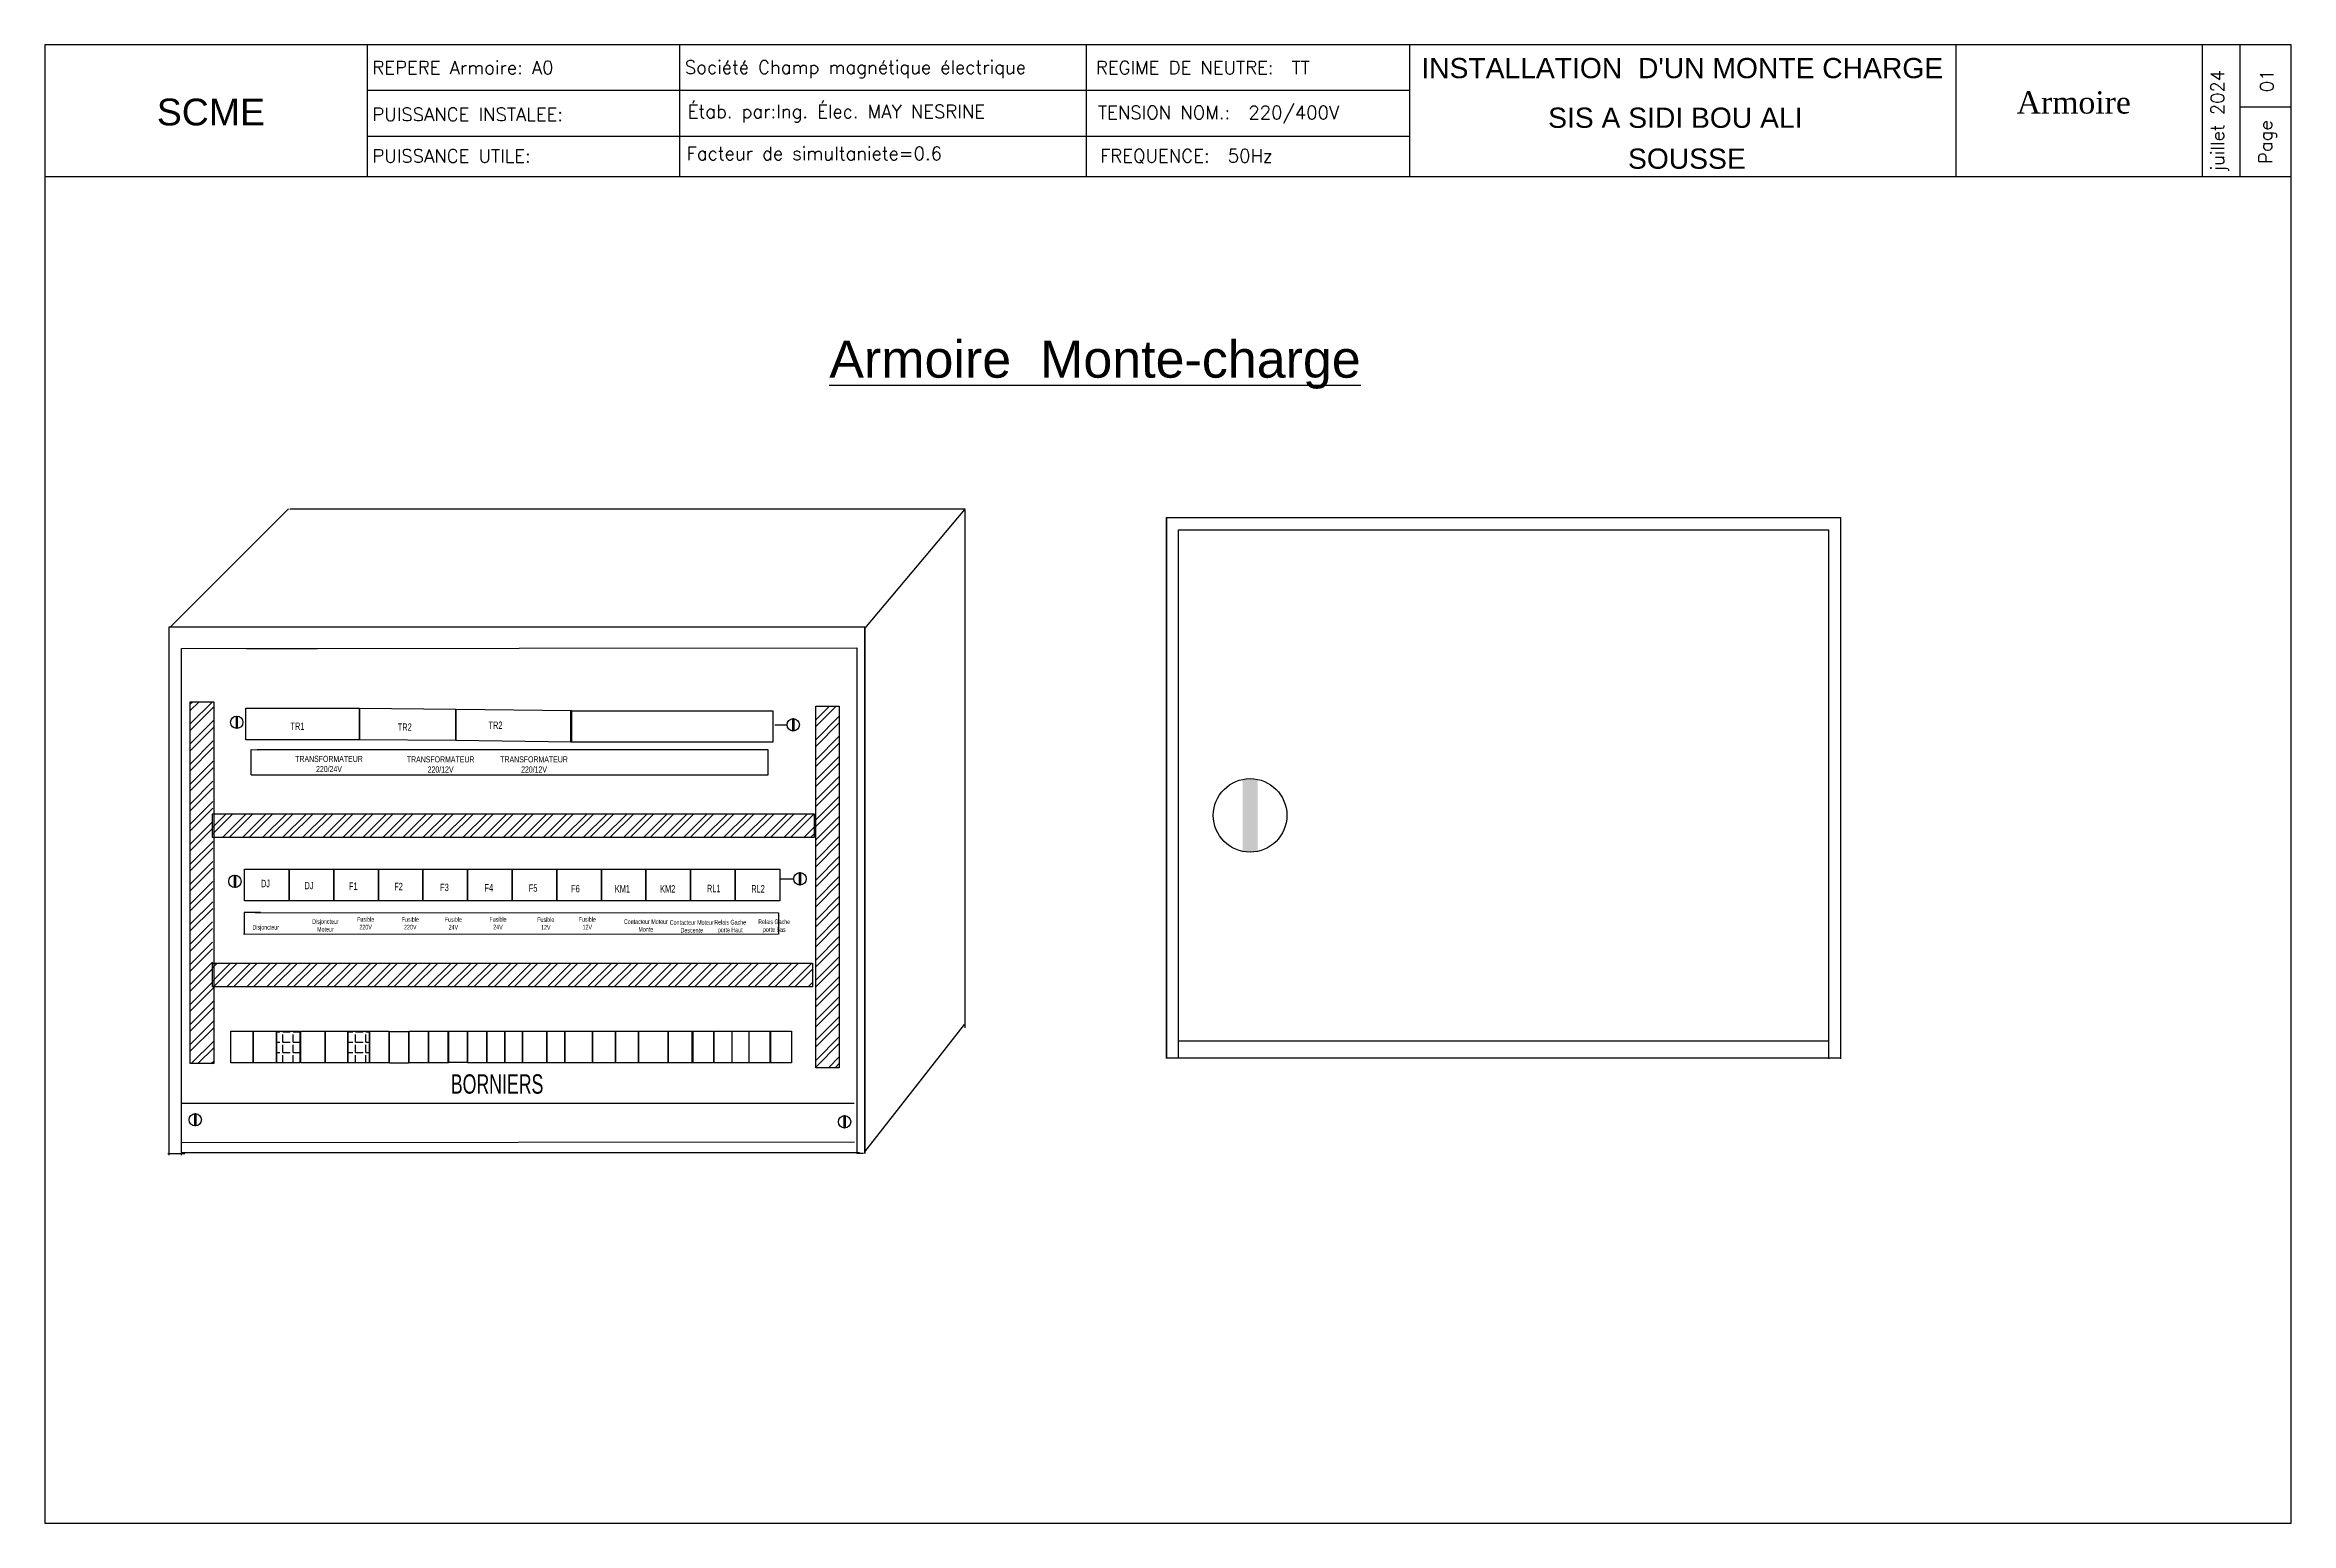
# Model space of a CAD drawing. Header units: millimetres. Extents: x -697 to 9610, y -2715 to 1893.
# Drawn here: x 7886 to 9396, y -2715 to -1721 of the extents above; entities that cross this region are included whole.
import ezdxf

# ---------------------------------------------------------------- set-up
doc = ezdxf.new("R2010")
doc.units = ezdxf.units.MM
for name, color, linetype in [('A-PC-N', 2, 'Continuous'), ('CADRE SCHEMAS UNIFILAIRE', 7, 'Continuous'), ('PDF _Texte', 7, 'Continuous')]:
    doc.layers.add(name, color=color, linetype=linetype)
doc.styles.add('PDF Arial', font='arial.ttf')
doc.styles.add('ROMANS', font='romans', dxfattribs={"width": 0.8, "height": 0.5})
doc.styles.get("Standard").update_dxf_attribs({"font": 'ARIALN.TTF', "width": 0.8})

msp = doc.modelspace()

# ---------------------------------------------------------------- texts
at = {"color": 255, "attachment_point": 7}
for s, insert, char_height, width in [('\\pxt1;{\\H1.04167x;\\C0;TR1}', (8051.448, -2181.606), 4.76317, 6.99292), ('\\pxt1;{\\H1.04167x;\\C0;TR2}', (8123.546, -2182.2), 4.76317, 36.07816), ('\\pxt1;{\\H1.04167x;\\C0;TR2}', (8184.548, -2180.949), 4.76317, 36.07816), ('\\pxt1;{\\H1.04167x;\\C0;DJ}', (8031.609, -2287.431), 4.76317, 6.99292), ('\\pxqc,t1;{\\H1.04167x;\\C0;DJ}', (8054.625, -2288.789), 4.76317, 18.55031), ('\\pxqc,t1;{\\H1.04167x;\\C0;F1}', (8084.35, -2289.153), 4.76317, 18.55031), ('\\pxqc,t1;{\\H1.04167x;\\C0;F2}', (8114.79, -2289.373), 4.76317, 18.55031), ('\\pxqc,t1;{\\H1.04167x;\\C0;F3}', (8145.671, -2290.034), 4.76317, 18.55031), ('\\pxqc,t1;{\\H1.04167x;\\C0;F4}', (8175.45, -2290.254), 4.76317, 18.55031), ('\\pxqc,t1;{\\H1.04167x;\\C0;F5}', (8205.228, -2290.474), 4.76317, 18.55031), ('\\pxqc,t1;{\\H1.04167x;\\C0;F6}', (8233.683, -2290.915), 4.76317, 18.55031), ('\\pxqc,t1;{\\H1.04167x;\\C0;KM1}', (8265.258, -2290.926), 4.76317, 18.55031), ('\\pxqc,t1;{\\H1.04167x;\\C0;KM2}', (8295.698, -2290.926), 4.76317, 18.55031), ('\\pxqc,t1;{\\H1.04167x;\\C0;RL1}', (8326.579, -2290.706), 4.76317, 18.55031), ('\\pxqc,t1;{\\H1.04167x;\\C0;RL2}', (8356.358, -2290.926), 4.76317, 18.55031), ('\\pxt1;{\\C0;Disjoncteur}', (8025.914, -2316.785), 3.11452, 0.15622), ('\\pxt1;{\\C0;BORNIERS}', (8159.18, -2426.366), 13, 0.15622)]:
    msp.add_mtext(s, dxfattribs=dict(at, insert=insert, char_height=char_height, width=width))
for s, insert, char_height in [('\\pxqc,t1;{\\C0;TRANSFORMATEUR\\P220/24V}', (8054.63, -2209.978), 4.08272), ('\\pxqc,t1;{\\C0;TRANSFORMATEUR\\P220/12V}', (8129.643, -2210.306), 4.08272), ('\\pxqc,t1;{\\C0;TRANSFORMATEUR\\P220/12V}', (8192.434, -2210.306), 4.08272), ('\\pxqc,t1;{\\C0;Disjoncteur \\PMoteur}', (8065.48, -2317.225), 3.11452), ('\\pxqc,t1;{\\C0;Fusible\\P220V}', (8096.237, -2315.788), 3.11452), ('\\pxqc,t1;{\\C0;Fusible\\P220V}', (8126.231, -2315.821), 3.11452), ('\\pxqc,t1;{\\C0;Fusible\\P24V}', (8155.164, -2315.813), 3.11452), ('\\pxqc,t1;{\\C0;Fusible\\P24V}', (8185.138, -2315.688), 3.11452), ('\\pxqc,t1;{\\C0;Fusible\\P12V}', (8217.266, -2315.948), 3.11452), ('\\pxqc,t1;{\\C0;Fusible\\P12V}', (8245.163, -2315.725), 3.11452), ('\\pxqc,t1;{\\C0;Contacteur Moteur\\PMonte}', (8275.509, -2317.302), 3.11452), ('\\pxqc,t1;{\\C0;Relais Gache\\Pporte Haut}', (8336.244, -2318.573), 3.11452), ('\\pxqc,t1;{\\C0;Relais Gache\\Pporte Bas}', (8365.832, -2318.302), 3.11452), ('\\pxqc,t1;{\\C0;Contacteur Moteur\\PDescente}', (8306.336, -2317.869), 3.11452)]:
    msp.add_mtext(s, dxfattribs=dict(at, insert=insert, char_height=char_height))
at = {"color": 255, "insert": (7990.248, -2252.374), "char_height": 0.03402, "attachment_point": 1}
msp.add_mtext_dynamic_manual_height_columns('{\\C256;\\c16777215;P.C SALON}', width=38.90295, gutter_width=0.34, heights=[0], dxfattribs=at)
at = {"layer": 'CADRE SCHEMAS UNIFILAIRE', "style": 'ROMANS'}
for s, p in [('REPERE Armoire: A0 ', (8106.485, -1740.731, 120.131)), ('Société Champ magnétique électrique ', (8316.473, -1740.494, 120.131)), ('REGIME DE NEUTRE:  TT', (8592.664, -1740.731, 120.131)), ('PUISSANCE INSTALEE:   ', (8106.485, -1772.157, 120.131)), ('Étab. par:Ing. Élec. MAY NESRINE', (8318.375, -1770.249, 120.131)), ('TENSION NOM.:  220/400V', (8594.077, -1770.973, 120.131)), ('PUISSANCE UTILE: ', (8106.485, -1800.14, 120.131)), ('Facteur de simultaniete=0.6', (8317.626, -1798.418, 120.131)), ('FREQUENCE:  50Hz', (8595.49, -1800.004, 120.131))]:
    msp.add_text(s, height=8.89862, dxfattribs=at).set_placement(p)
for s, height, p in [('juillet 2024', 8.89862, (9350.874, -1806.069)), ('01', 8.8986, (9383.972, -1752.811)), ('Page', 8.8986, (9383.15, -1801.032))]:
    msp.add_text(s, height=height, rotation=90, dxfattribs=at).set_placement(p)
at = {"layer": 'PDF _Texte', "style": 'PDF Arial'}
msp.add_text('SOUSSE', height=13.591, dxfattribs=at).set_placement((8950.23, -1804.288, 0))
at = {"layer": 'PDF _Texte', "attachment_point": 7, "style": 'PDF Arial'}
for s, insert, char_height in [("INSTALLATION  D'UN MONTE CHARGE", (8811.358, -1743.574), 13.59096), ('SCME', (7961.645, -1775.388, 120.131), 18), ('SIS A SIDI BOU ALI', (8896.578, -1776.958), 13.59096), ('{\\fTimes New Roman|b0|i0|c0|p18;Armoire}', (9211.41, -1767.402), 15), ('{\\LArmoire  Monte-charge}', (8413.526, -1952.304), 25)]:
    msp.add_mtext(s, dxfattribs=dict(at, insert=insert, char_height=char_height))

# ---------------------------------------------------------------- hatches: boundary and pattern name
at = {"ltscale": 0.8}
h = msp.add_hatch(dxfattribs=at)
h.set_pattern_fill('ANSI32')
h.set_pattern_definition([(45, (-2264.681, -693.608), (-6.735192, 6.735192), []), (45, (-2260.19, -693.608), (-6.735192, 6.735192), [])])
h.paths.add_polyline_path([(8404.436, -2408.788), (8420.246, -2408.788), (8420.246, -2165.582), (8404.436, -2165.582)])
h.paths.add_polyline_path([(7984.037, -2405.85), (7999.847, -2405.85), (7999.847, -2354.41), (7998.994, -2354.41), (7998.994, -2338.405), (7999.403, -2253.99), (7999.143, -2253.99), (7999.143, -2237.986), (7999.847, -2162.644), (7984.037, -2162.644)])
h.paths.add_polyline_path([(7990.237, -2252.427), (7990.42, -2252.427), (7990.42, -2252.356), (7990.237, -2252.356)], flags=24)
h = msp.add_hatch(dxfattribs=at)
h.set_pattern_fill('ANSI32')
h.set_pattern_definition([(45, (-2269.651, -742.781), (-6.735192, 6.735192), []), (45, (-2265.161, -742.781), (-6.735192, 6.735192), [])])
h.paths.add_polyline_path([(8403.377, -2253.99), (8403.377, -2237.986), (7999.143, -2237.986), (7999.143, -2253.99)])
h = msp.add_hatch(dxfattribs=at)
h.set_pattern_fill('ANSI32')
h.set_pattern_definition([(45, (-2266.746, -843.201), (-6.735192, 6.735192), []), (45, (-2262.255, -843.201), (-6.735192, 6.735192), [])])
h.paths.add_polyline_path([(8402.279, -2354.41), (8402.279, -2338.405), (7998.994, -2338.405), (7998.994, -2354.41)])
at = {"ltscale": 0.8, "true_color": 0xf4ee51}
h = msp.add_hatch(dxfattribs=at)
h.set_pattern_fill('ANGLE', color=41)
h.set_pattern_definition([(0, (-1865.4596, -596.342), (0, 6.985), [5.08, -1.905]), (90, (-1865.4596, -596.342), (-6.985, 4e-16), [5.08, -1.905])])
h.paths.add_polyline_path([(8042.049, -2405.423), (8057.782, -2405.423), (8057.782, -2384.173), (8042.049, -2384.173)])
h.paths.add_polyline_path([(8104.568, -2405.423), (8104.568, -2384.173), (8089.913, -2384.173), (8089.913, -2405.423)])
at = {"layer": 'A-PC-N'}
h = msp.add_hatch(color=255, dxfattribs=at)
h.dxf.hatch_style = 1
h.paths.add_polyline_path([(8696.296, -2214.346, 0.0520091), (8691.195, -2214.878), (8691.195, -2263.248), (8696.296, -2263.248)])
h.paths.add_polyline_path([(8701.396, -2214.878, 0.0520091), (8696.296, -2214.346), (8696.296, -2263.248), (8701.396, -2263.248)])

# ---------------------------------------------------------------- linework, layer by layer
at = {"color": 255}
for p, q in [((8586.304, -1809.626, 120.131), (8586.304, -1720.999, 120.131)), ((8103.253, -1751.474), (8803.743, -1751.474)), ((8103.253, -1782.474), (8803.743, -1782.474)), ((8021.802, -2126.835, -137.365), (8069.556, -2126.835, -137.365)), ((8437.304, -2113.444, -137.365), (8437.304, -2466.461, -137.365)), ((8025.064, -2194.791), (8029.109, -2195.025)), ((8031.351, -2304.306), (8020.288, -2304.306)), ((8433.727, -2465.945, -137.365), (7978.772, -2465.945, -137.365))]:
    msp.add_line(p, q, dxfattribs=at)
for p, q in [((8803.743, -1809.626, 120.131), (8803.743, -1720.999, 120.131)), ((9170.799, -1809.626, 120.131), (9170.799, -1720.999, 120.131)), ((8103.253, -1751.474), (8803.743, -1751.474)), ((8103.253, -1782.474), (8803.743, -1782.474)), ((7970.925, -2112.331, -137.365), (8050.114, -2032.866, -137.365)), ((8051.012, -2032.866, -137.365), (8504.749, -2032.866, -137.365)), ((8437.304, -2113.444, -137.365), (8504.653, -2033.431, -137.365)), ((8504.653, -2033.431, -137.365), (8504.653, -2381.926, -137.365)), ((7969.856, -2112.331, -137.365), (8437.304, -2112.331, -137.365)), ((7969.885, -2467.584, -137.365), (7969.885, -2112.331, -137.365)), ((8437.304, -2466.461, -137.365), (8437.304, -2112.331, -137.365)), ((7978.288, -2126.835, -137.365), (8432.053, -2126.369, -137.365)), ((7978.317, -2467.584, -137.365), (7978.317, -2126.835, -137.365)), ((8432.053, -2126.369, -137.365), (8432.053, -2466.461, -137.365)), ((8385.484, -2178.333, -137.365), (8376.884, -2178.333, -137.365)), ((8025.064, -2211.824), (8025.064, -2194.791)), ((8372.491, -2195.025), (8029.109, -2195.025)), ((8372.491, -2211.824), (8372.491, -2195.025)), ((8025.064, -2211.824), (8372.491, -2211.824)), ((8389.717, -2281.995, -137.365), (8380.257, -2281.995, -137.365)), ((8020.288, -2304.306), (8020.288, -2319.19)), ((8027.663, -2304.306), (8379.334, -2304.644)), ((8379.325, -2304.588), (8379.344, -2318.881)), ((8379.114, -2319.127), (8019.889, -2318.991)), ((8437.314, -2465.222, -137.365), (8504.317, -2379.718, -137.365)), ((7978.311, -2432.675, -137.365), (8430.269, -2432.675, -137.365)), ((8430.379, -2458.861, -137.365), (7978.631, -2459.315, -137.365))]:
    msp.add_line(p, q)
at = {"color": 7, "ltscale": 0.8}
for p, q in [((8347.938, -2384.053), (8347.938, -2405.5)), ((8359.558, -2384.305), (8359.558, -2405.753)), ((7969.134, -2466.433), (7980.502, -2466.433)), ((8432.054, -2466.075), (8436.52, -2466.075))]:
    msp.add_line(p, q, dxfattribs=at)
at = {"color": 255, "elevation": 120.131}
msp.add_lwpolyline([(9395.823, -1720.999), (7886.438, -1720.999), (7886.438, -2714.926), (9395.823, -2714.926)], close=True, dxfattribs=at)
msp.add_lwpolyline([(9395.823, -1720.999), (7886.438, -1720.999), (7886.438, -2714.926), (9395.823, -2714.926)], close=True, dxfattribs=at)
at = {"color": 7, "ltscale": 0.8}
for points in [[(7984.037, -2162.644), (7999.847, -2162.644), (7999.847, -2405.85), (7984.037, -2405.85)], [(8404.436, -2165.582), (8420.246, -2165.582), (8420.246, -2408.788), (8404.436, -2408.788)], [(7999.143, -2237.986), (8403.377, -2237.986), (8403.377, -2253.99), (7999.143, -2253.99)], [(7998.994, -2338.405), (8402.279, -2338.405), (8402.279, -2354.41), (7998.994, -2354.41)]]:
    msp.add_lwpolyline(points, close=True, dxfattribs=at)
for points, elevation in [([(8015.071, -2172.297), (8015.441, -2172.297), (8015.441, -2180.619), (8015.071, -2180.619)], -137.365), ([(8015.071, -2172.297), (8015.441, -2172.297), (8015.441, -2180.619), (8015.071, -2180.619)], -137.365), ([(8015.325, -2172.297), (8015.695, -2172.297), (8015.695, -2180.619), (8015.325, -2180.619)], -137.365), ([(8021.507, -2166.993), (8097.893, -2166.993), (8097.893, -2188.242), (8021.507, -2188.242)], -137.365), ([(8097.893, -2166.993), (8162.514, -2167.558), (8162.514, -2188.808), (8097.893, -2188.242)], -137.365), ([(8162.514, -2167.558), (8240.357, -2168.533), (8240.357, -2189.782), (8162.514, -2188.808)], -137.365), ([(8239.767, -2168.659), (8375.603, -2168.659), (8375.603, -2189.909), (8239.767, -2189.909)], -137.365), ([(8389.02, -2173.992), (8389.39, -2173.992), (8389.39, -2182.315), (8389.02, -2182.315)], -137.365), ([(8389.02, -2173.992), (8389.39, -2173.992), (8389.39, -2182.315), (8389.02, -2182.315)], -137.365), ([(8389.275, -2173.992), (8389.644, -2173.992), (8389.644, -2182.315), (8389.275, -2182.315)], -137.365), ([(8020.633, -2275.201), (8050.598, -2275.201), (8050.598, -2296.451), (8020.633, -2296.451)], -137.365), ([(8050.598, -2275.201), (8080.563, -2275.201), (8080.563, -2296.451), (8050.598, -2296.451)], -137.365), ([(8080.563, -2275.201), (8110.528, -2275.201), (8110.528, -2296.451), (8080.563, -2296.451)], -137.365), ([(8110.528, -2275.201), (8140.493, -2275.201), (8140.493, -2296.451), (8110.528, -2296.451)], -137.365), ([(8140.493, -2275.201), (8170.459, -2275.201), (8170.459, -2296.451), (8140.493, -2296.451)], -137.365), ([(8170.459, -2275.201), (8200.424, -2275.201), (8200.424, -2296.451), (8170.459, -2296.451)], -137.365), ([(8200.424, -2275.201), (8230.389, -2275.201), (8230.389, -2296.451), (8200.424, -2296.451)], -274.73), ([(8230.389, -2275.201), (8260.354, -2275.201), (8260.354, -2296.451), (8230.389, -2296.451)], -274.73), ([(8260.354, -2275.201), (8290.319, -2275.201), (8290.319, -2296.451), (8260.354, -2296.451)], -274.73), ([(8290.319, -2275.201), (8320.284, -2275.201), (8320.284, -2296.451), (8290.319, -2296.451)], -274.73), ([(8320.284, -2275.201), (8350.249, -2275.201), (8350.249, -2296.451), (8320.284, -2296.451)], -274.73), ([(8350.249, -2275.201), (8380.215, -2275.201), (8380.215, -2296.451), (8350.249, -2296.451)], -274.73), ([(8393.572, -2277.577), (8393.942, -2277.577), (8393.942, -2285.9), (8393.572, -2285.9)], -137.365), ([(8393.572, -2277.577), (8393.942, -2277.577), (8393.942, -2285.9), (8393.572, -2285.9)], -137.365), ([(8393.827, -2277.577), (8394.197, -2277.577), (8394.197, -2285.9), (8393.827, -2285.9)], -137.365), ([(8013.831, -2279.258), (8014.201, -2279.258), (8014.201, -2287.581), (8013.831, -2287.581)], -137.365), ([(8014.086, -2279.258), (8014.456, -2279.258), (8014.456, -2287.581), (8014.086, -2287.581)], -137.365), ([(8011.275, -2384.173), (8026.316, -2384.173), (8026.316, -2405.423), (8011.275, -2405.423)], -274.73), ([(8026.316, -2384.173), (8042.049, -2384.173), (8042.049, -2405.423), (8026.316, -2405.423)], -274.73), ([(8058.388, -2384.173), (8074.726, -2384.173), (8074.726, -2405.423), (8058.388, -2405.423)], -274.73), ([(8074.726, -2384.217), (8089.913, -2384.217), (8089.913, -2405.466), (8074.726, -2405.466)], -274.73), ([(8089.913, -2384.173), (8104.568, -2384.173), (8104.568, -2405.423), (8089.913, -2405.423)], -274.73), ([(8104.643, -2384.173), (8117.499, -2384.173), (8117.499, -2405.423), (8104.643, -2405.423)], -274.73), ([(8117.88, -2384.389), (8130.736, -2384.389), (8130.736, -2405.638), (8117.88, -2405.638)], -274.73), ([(8131.142, -2384.173), (8144.29, -2384.173), (8144.29, -2405.423), (8131.142, -2405.423)], -412.094), ([(8144.29, -2384.173), (8157.676, -2384.173), (8157.676, -2405.423), (8144.29, -2405.423)], -824.189), ([(8157.403, -2384.058), (8170.507, -2384.058), (8170.507, -2405.307), (8157.403, -2405.307)], -412.094), ([(8170.345, -2384.173), (8183.45, -2384.173), (8183.45, -2405.423), (8170.345, -2405.423)], -412.094), ([(8183.45, -2384.173), (8195.396, -2384.173), (8195.396, -2405.423), (8183.45, -2405.423)], -412.094), ([(8195.396, -2384.173), (8207.449, -2384.173), (8207.449, -2405.423), (8195.396, -2405.423)], -824.189), ([(8207.449, -2384.173), (8223.78, -2384.173), (8223.78, -2405.423), (8207.449, -2405.423)], -412.094), ([(8223.78, -2384.266), (8235.834, -2384.266), (8235.834, -2405.515), (8223.78, -2405.515)], -824.189), ([(8235.787, -2384.173), (8254.294, -2384.173), (8254.294, -2405.423), (8235.787, -2405.423)], -412.094), ([(8254.294, -2384.173), (8269.748, -2384.173), (8269.748, -2405.423), (8254.294, -2405.423)], -824.189), ([(8269.748, -2384.173), (8285.206, -2384.173), (8285.206, -2405.423), (8269.748, -2405.423)], -1236.283), ([(8285.253, -2384.173), (8305.193, -2384.173), (8305.193, -2405.423), (8285.253, -2405.423)], -2472.566), ([(8305.349, -2384.173), (8321.831, -2384.173), (8321.831, -2405.423), (8305.349, -2405.423)], -3708.849), ([(8321.477, -2384.173), (8335.813, -2384.173), (8335.813, -2405.423), (8321.477, -2405.423)], -4945.132), ([(8336.086, -2384.173), (8374.08, -2384.173), (8374.08, -2405.423), (8336.086, -2405.423)], -1236.283), ([(8373.704, -2384.251), (8388.04, -2384.251), (8388.04, -2405.5), (8373.704, -2405.5)], -4945.132), ([(7987.208, -2439.554), (7987.577, -2439.554), (7987.577, -2447.877), (7987.208, -2447.877)], -137.365), ([(7987.208, -2439.554), (7987.577, -2439.554), (7987.577, -2447.877), (7987.208, -2447.877)], -137.365), ([(7987.462, -2439.554), (7987.832, -2439.554), (7987.832, -2447.877), (7987.462, -2447.877)], -137.365), ([(8423.552, -2440.928), (8423.922, -2440.928), (8423.922, -2449.25), (8423.552, -2449.25)], -137.365), ([(8423.552, -2440.928), (8423.922, -2440.928), (8423.922, -2449.25), (8423.552, -2449.25)], -137.365), ([(8423.807, -2440.928), (8424.177, -2440.928), (8424.177, -2449.25), (8423.807, -2449.25)], -137.365)]:
    msp.add_lwpolyline(points, close=True, dxfattribs=dict(elevation=elevation))
at = {"transparency": 33554687, "elevation": -274.73}
msp.add_lwpolyline([(8042.049, -2384.173), (8057.782, -2384.173), (8057.782, -2405.423), (8042.049, -2405.423)], close=True, dxfattribs=at)
for centre in [(8015.325, -2176.466, -137.365), (8389.275, -2178.162, -137.365), (8393.827, -2281.747, -137.365), (8014.086, -2283.428, -137.365), (7987.462, -2443.724, -137.365), (8423.807, -2445.097, -137.365)]:
    msp.add_circle(centre, 4.169)
at = {"layer": 'A-PC-N', "color": 255}
for p, q in [((8640.037, -2038.808), (8640.037, -2401.655)), ((8640.037, -2038.808), (9093.066, -2038.808)), ((8640.037, -2402.615), (8640.037, -2038.808)), ((8648.233, -2402.02), (8648.233, -2047.004)), ((8648.233, -2047.004), (9084.87, -2047.004)), ((9084.87, -2047.004), (9084.87, -2402.863)), ((9093.066, -2038.808), (9093.066, -2402.863)), ((9084.87, -2390.781), (8648.233, -2390.781)), ((9093.066, -2402.247), (8640.037, -2402.247))]:
    msp.add_line(p, q, dxfattribs=at)
msp.add_circle((8696.296, -2239.063), 24.717, dxfattribs=at)
at = {"layer": 'CADRE SCHEMAS UNIFILAIRE', "color": 255}
for p, q in [((8103.273, -1809.626, 120.131), (8103.273, -1720.999, 120.131)), ((8313.075, -1809.626, 120.131), (8313.075, -1720.999, 120.131)), ((9395.823, -1762.861, 120.131), (9361.657, -1762.861, 120.131))]:
    msp.add_line(p, q, dxfattribs=at)
at = {"layer": 'CADRE SCHEMAS UNIFILAIRE'}
for p, q in [((9336.389, -1809.626, 120.131), (9336.389, -1720.999, 120.131)), ((9361.657, -1809.626, 120.131), (9361.657, -1720.999, 120.131)), ((9395.823, -1809.626, 120.131), (7886.438, -1809.626, 120.131))]:
    msp.add_line(p, q, dxfattribs=at)
at = {"layer": 'CADRE SCHEMAS UNIFILAIRE', "elevation": 120.131}
msp.add_lwpolyline([(9395.823, -1720.999), (7886.438, -1720.999), (7886.438, -2714.926), (9395.823, -2714.926)], close=True, dxfattribs=at)

msp.set_redraw_order([(e.dxf.handle, doc.entitydb.next_handle()) for e in msp.query("TEXT MTEXT ATTDEF DIMENSION ARC_DIMENSION")])  # texts and dimensions are drawn at this point

doc.saveas('drawing.dxf')
